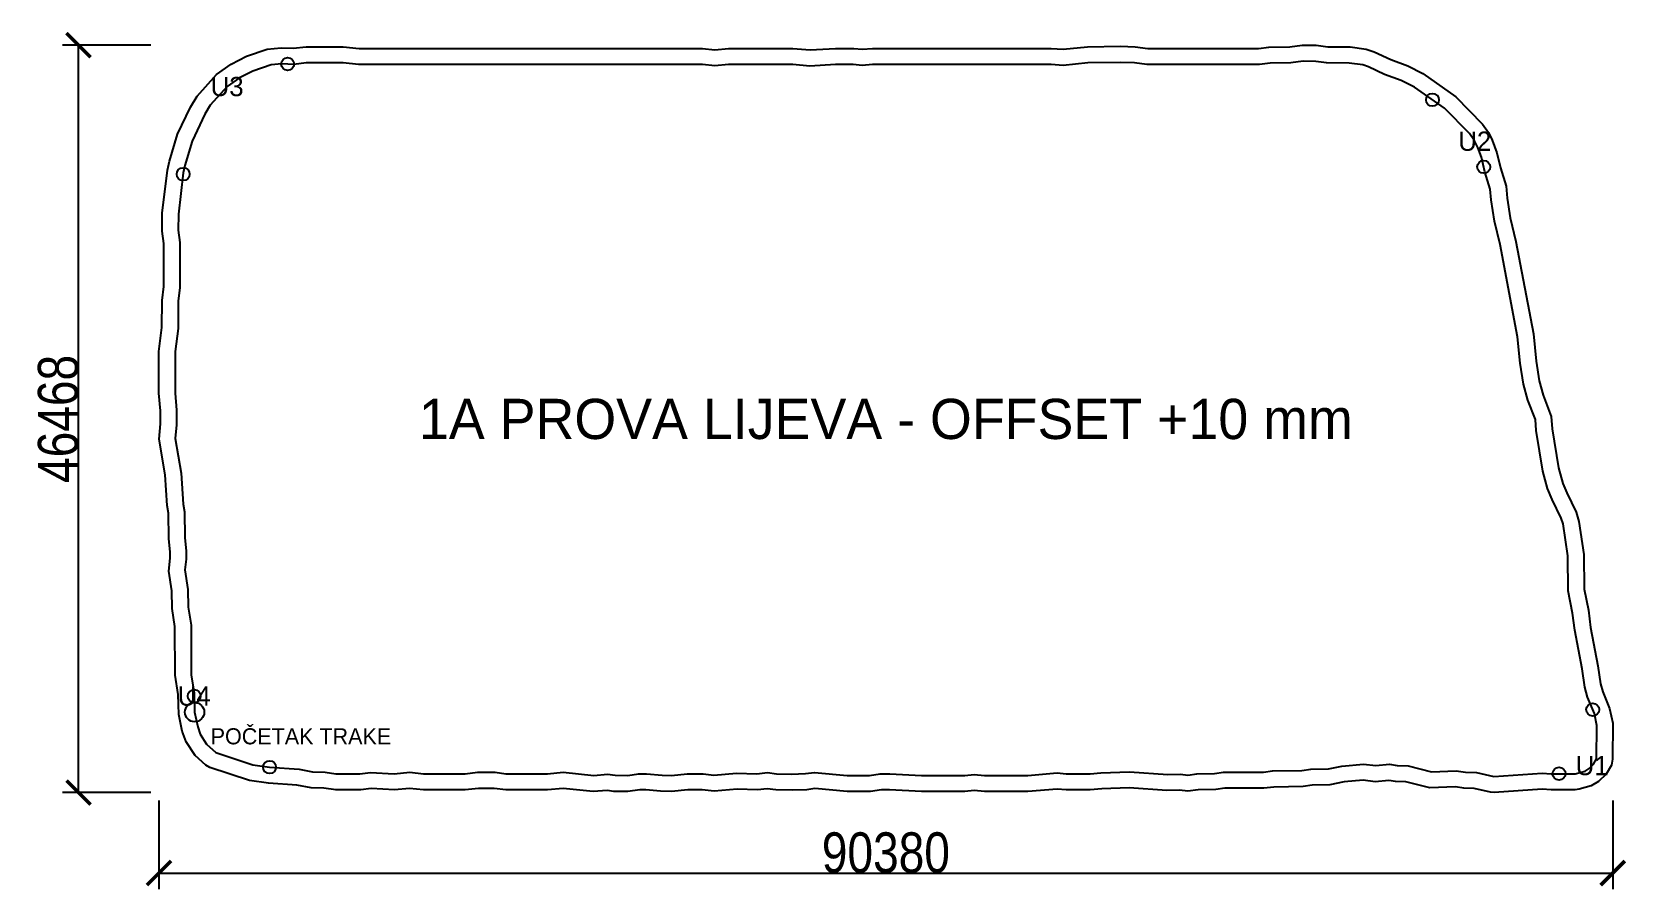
# Model space of a CAD drawing. Header units: millimetres. Extents: x -89 to 3515, y -4425 to 1405.
# Drawn here: x -89 to 902, y -3270 to -2737 of the extents above; entities that cross this region are included whole.
import ezdxf
from ezdxf.enums import TextEntityAlignment as Align

# ---------------------------------------------------------------- set-up
doc = ezdxf.new("R2010")
doc.units = ezdxf.units.MM
for name, color, linetype in [('1A PROVA LIJEVA KONTURA', 8, 'Continuous'), ('1A PROVA LIJEVA OFFSET', 5, 'Continuous'), ('1A PROVA LIJEVA TRAKA', 5, 'Continuous'), ('KOTE', 8, 'Continuous')]:
    doc.layers.add(name, color=color, linetype=linetype)
doc.styles.add('OpenSansCondensed-Light', font='OpenSansCondensed-Light.ttf')
doc.dimstyles.new('EZDXF', dxfattribs={"dimtxt": 0.25, "dimasz": 0.175, "dimexe": 0.375, "dimexo": 0.125, "dimgap": 0.1, "dimtad": 1, "dimlfac": 100, "dimzin": 12, "dimdsep": 46, "dimtxsty": 'OpenSansCondensed-Light', "dimblk": 'ARCHTICK', "dimcen": 2.5, "dimazin": 3, "dimtfac": 0.5, "dimtmove": 2, "dimatfit": 3})

msp = doc.modelspace()

# ---------------------------------------------------------------- texts
at = {"layer": '1A PROVA LIJEVA OFFSET'}
msp.add_text('1A PROVA LIJEVA - OFFSET +10 mm', height=25, dxfattribs=at).set_placement((441.898, -2977.59), align=Align.MIDDLE_CENTER)
at = {"layer": '1A PROVA LIJEVA TRAKA'}
for s, p in [('U3', (32.359, -2770.93)), ('U2', (807.999, -2804.921)), ('U4', (11.91, -3149.915)), ('U1', (881.001, -3193.107))]:
    msp.add_text(s, height=12, dxfattribs=at).set_placement(p, align=Align.MIDDLE_CENTER)
msp.add_text('POČETAK TRAKE', height=10, dxfattribs=at).set_placement((22.149, -3179.911))

# ---------------------------------------------------------------- blocks, each defined once
blk = doc.blocks.new('_ARCHTICK')
at = {"color": 0, "linetype": 'BYBLOCK', "const_width": 0.15}
blk.add_lwpolyline([(-0.5, -0.5), (0.5, 0.5)], dxfattribs=at)

# ---------------------------------------------------------------- dimensions: what is measured, and where the dimension line sits
at = {"layer": 'KOTE'}
msp.add_linear_dim(base=(-60, -3209.932), p1=(-10, -3209.932), p2=(-10, -2745.248), angle=90, dimstyle='EZDXF', override={"dimtxt": 25, "dimasz": 15, "dimexe": 10, "dimexo": 5, "dimdec": 0}, dxfattribs=at).render()
msp.add_linear_dim(base=(-10, -3259.932), p1=(-10, -3209.932), p2=(893.796, -3209.932), dimstyle='EZDXF', override={"dimtxt": 25, "dimasz": 15, "dimexe": 10, "dimexo": 5, "dimdec": 0}, dxfattribs=at).render()

# ---------------------------------------------------------------- linework, layer by layer
at = {"layer": '1A PROVA LIJEVA KONTURA'}
msp.add_lwpolyline([(12.149, -3159.911), (14.075, -3169.112), (15.515, -3173.515), (19.646, -3179.803), (25.421, -3185.051), (48.28, -3192.627), (58.672, -3194.092), (77.154, -3195.338), (85.436, -3197.068), (93.347, -3197.28), (99.969, -3198.192), (114.941, -3198.194), (121.484, -3197.394), (136.287, -3198.207), (145.877, -3197.235), (154.473, -3198.203), (180.459, -3198.219), (188.08, -3197.306), (199.006, -3197.317), (205.637, -3198.207), (231.624, -3198.218), (241.209, -3197.247), (260.39, -3199.2), (268.924, -3198.498), (273.575, -3199.166), (281.541, -3199.202), (288.167, -3198.301), (293.134, -3198.225), (302.739, -3199.177), (308.718, -3199.223), (318.314, -3198.249), (328.281, -3198.276), (334.869, -3199.108), (349.113, -3197.768), (361.639, -3198.217), (368.248, -3197.509), (373.829, -3198.183), (383.329, -3198.468), (391.946, -3198.14), (397.563, -3197.347), (417.742, -3199.209), (431.724, -3199.198), (438.348, -3198.293), (444.319, -3198.224), (464.077, -3199.216), (491.066, -3199.213), (496.696, -3198.642), (503.244, -3199.217), (530.238, -3199.223), (548.472, -3197.66), (554.005, -3198.194), (568.987, -3198.215), (575.464, -3197.554), (593.424, -3196.982), (617.281, -3198.67), (625.02, -3198.374), (629.627, -3199.023), (635.215, -3198.299), (646.137, -3198.114), (651.786, -3197.269), (676.754, -3197.198), (682.348, -3196.485), (700.494, -3196.161), (706.138, -3195.303), (717.062, -3195.124), (725.343, -3193.389), (738.86, -3192.244), (746.467, -3193.156), (755.003, -3192.344), (759.669, -3193.092), (766.547, -3193.382), (781.037, -3197.023), (796.512, -3196.288), (802.156, -3197.147), (809.031, -3197.444), (819.934, -3199.933), (849.896, -3197.794), (855.399, -3198.202), (870.364, -3198.167), (876.678, -3196.513), (879.047, -3194.989), (881.88, -3192.261), (883.726, -3189.028), (883.885, -3168.175), (882.364, -3160.806), (878.128, -3150.562), (876.396, -3144.28), (874.718, -3132.976), (870.129, -3108.88), (868.803, -3098.431), (866.115, -3084.546), (865.914, -3062.631), (862.862, -3042.898), (861.77, -3039.351), (856.016, -3027.735), (853.24, -3020.886), (850.337, -3010.09), (846.142, -2984.831), (845.693, -2978.017), (840.921, -2965.995), (838.332, -2956.069), (836.153, -2942.973), (834.661, -2926.593), (823.75, -2869.119), (820.256, -2854.568), (818.103, -2841.462), (817.664, -2834.644), (814.311, -2824.034), (812.187, -2814.915), (809.991, -2808.826), (807.885, -2804.698), (804.656, -2800.036), (789.188, -2784.466), (770.602, -2771.403), (762.344, -2767.198), (751.924, -2763.388), (741.914, -2758.588), (738.356, -2757.52), (729.861, -2756.305), (715.911, -2756.188), (709.289, -2755.276), (701.314, -2755.231), (693.696, -2756.152), (680.777, -2756.342), (674.138, -2757.211), (604.154, -2757.216), (596.539, -2756.29), (587.981, -2755.922), (567.424, -2756.289), (552.197, -2757.816), (544.642, -2757.226), (433.657, -2757.229), (427.059, -2757.836), (421.476, -2757.245), (410.486, -2757.226), (394.728, -2758.214), (384.144, -2757.228), (344.153, -2757.232), (335.58, -2758.144), (327.977, -2757.233), (114.004, -2757.222), (104.411, -2756.244), (81.424, -2756.23), (73.805, -2757.146), (66.28, -2756.785), (59.775, -2757.486), (48.36, -2761.309), (40.109, -2765.528), (32.35, -2770.937), (21.894, -2782.556), (18.53, -2788.162), (10.565, -2804.86), (6.161, -2820.034), (5.142, -2824.612), (2.062, -2850.333), (2.016, -2860.284), (2.963, -2867.891), (2.974, -2895.877), (2.007, -2904.476), (1.865, -2921.415), (0.004, -2935.643), (0, -2961.622), (0.98, -2972.215), (0.95, -2981.201), (0.051, -2989.774), (3.774, -3011.225), (5.127, -3030.663), (5.9, -3035.342), (6.017, -3051.292), (6.976, -3059.893), (6.912, -3064.862), (6.053, -3071.467), (7.916, -3083.673), (8.12, -3094.587), (9.924, -3105.839), (10.046, -3136.785), (11.865, -3148.03)], close=True, dxfattribs=at)
at = {"layer": '1A PROVA LIJEVA OFFSET'}
msp.add_lwpolyline([(1.539, -2800.555), (9.504, -2783.857), (13.666, -2776.872), (25.731, -2763.441), (34.961, -2756.955), (44.485, -2752.09), (57.289, -2747.8), (65.984, -2746.789), (73.445, -2747.117), (81.43, -2746.23), (104.417, -2746.244), (114.513, -2747.222), (327.977, -2747.233), (335.646, -2748.081), (344.152, -2747.232), (384.143, -2747.228), (394.88, -2748.185), (410.504, -2747.226), (422.011, -2747.26), (427.127, -2747.787), (433.656, -2747.229), (544.642, -2747.226), (552.087, -2747.777), (567.245, -2746.291), (587.802, -2745.923), (596.968, -2746.299), (604.76, -2747.216), (673.485, -2747.211), (680.053, -2746.368), (693.021, -2746.161), (700.742, -2745.248), (709.346, -2745.276), (716.637, -2746.194), (730.613, -2746.333), (740.507, -2747.755), (745.523, -2749.262), (755.812, -2754.162), (766.338, -2758.03), (775.759, -2762.835), (796.282, -2777.418), (812.877, -2794.342), (816.469, -2799.568), (818.899, -2804.281), (821.777, -2812.079), (823.963, -2821.39), (827.493, -2832.803), (828.05, -2840.327), (830.065, -2852.587), (833.575, -2867.254), (844.485, -2924.728), (846.079, -2941.697), (848.123, -2953.982), (850.443, -2962.877), (855.512, -2976.123), (856.088, -2983.68), (860.122, -3007.967), (862.738, -3017.698), (865.143, -3023.632), (871.059, -3035.648), (872.744, -3041.369), (875.881, -3061.819), (876.106, -3083.541), (878.62, -3096.53), (880.011, -3107.313), (884.542, -3131.106), (886.198, -3142.209), (887.605, -3147.31), (891.827, -3157.573), (893.796, -3166.847), (893.726, -3189.104), (892.971, -3192.839), (889.77, -3198.405), (884.991, -3203.031), (880.409, -3205.791), (872.898, -3207.841), (870.388, -3208.167), (855.423, -3208.202), (849.882, -3207.82), (820.055, -3209.932), (817.708, -3209.682), (807.691, -3207.396), (801.186, -3207.099), (795.992, -3206.324), (780.045, -3206.974), (765.103, -3203.33), (758.665, -3203.041), (754.68, -3202.42), (745.989, -3203.144), (738.686, -3202.295), (726.795, -3203.302), (717.859, -3205.092), (706.975, -3205.29), (701.336, -3206.126), (683.072, -3206.473), (676.783, -3207.198), (652.544, -3207.267), (646.963, -3208.079), (635.945, -3208.288), (629.571, -3209.023), (624.51, -3208.401), (616.576, -3208.645), (593.23, -3206.993), (576.132, -3207.537), (568.973, -3208.215), (553.991, -3208.194), (548.418, -3207.701), (530.235, -3209.223), (503.242, -3209.217), (496.764, -3208.687), (491.067, -3209.213), (464.078, -3209.216), (444.125, -3208.227), (439.085, -3208.285), (432.406, -3209.175), (417.75, -3209.209), (397.806, -3207.412), (392.837, -3208.1), (383.71, -3208.461), (373.529, -3208.178), (368.181, -3207.573), (361.994, -3208.211), (349.403, -3207.785), (335.076, -3209.106), (327.639, -3208.274), (318.806, -3208.25), (308.641, -3209.222), (301.753, -3209.128), (292.717, -3208.233), (288.92, -3208.291), (281.496, -3209.202), (272.84, -3209.139), (268.619, -3208.557), (259.987, -3209.192), (241.206, -3207.298), (231.62, -3208.218), (205.633, -3208.207), (198.333, -3207.316), (188.671, -3207.306), (180.453, -3208.219), (154.467, -3208.203), (145.821, -3207.292), (136.518, -3208.205), (121.819, -3207.428), (115.549, -3208.176), (99.967, -3208.192), (92.529, -3207.262), (84.572, -3207.031), (75.788, -3205.268), (57.999, -3204.07), (46.292, -3202.427), (21.622, -3194.302), (19.226, -3192.901), (12.468, -3186.766), (6.812, -3178.44), (4.415, -3171.694), (2.255, -3161.361), (1.884, -3148.952), (0.046, -3136.824), (-0.073, -3106.655), (-1.841, -3095.474), (-2.07, -3084.524), (-3.914, -3072.279), (-3.08, -3064.151), (-3.031, -3060.385), (-3.966, -3051.883), (-4.094, -3036.199), (-4.849, -3031.357), (-6.166, -3012.43), (-9.943, -2990.111), (-9.048, -2980.662), (-9.021, -2972.66), (-10, -2961.621), (-9.996, -2935.641), (-8.129, -2920.722), (-7.975, -2903.874), (-7.026, -2895.319), (-7.036, -2868.513), (-7.966, -2860.88), (-7.919, -2849.715), (-4.715, -2822.929), (-3.443, -2817.247)], close=True, dxfattribs=at)
at = {"layer": '1A PROVA LIJEVA TRAKA'}
for centre, radius in [((69.976, -2756.962), 4), ((781.721, -2779.218), 4), ((5.044, -2825.429), 4), ((813.58, -2820.897), 4), ((11.91, -3149.915), 4), ((12.149, -3159.911), 6), ((881.342, -3158.334), 4), ((58.729, -3194.096), 4), ((860.423, -3198.19), 4)]:
    msp.add_circle(centre, radius, dxfattribs=at)

msp.set_redraw_order([(e.dxf.handle, doc.entitydb.next_handle()) for e in msp.query("TEXT MTEXT ATTDEF DIMENSION ARC_DIMENSION")])  # texts and dimensions are drawn at this point

doc.saveas('drawing.dxf')
